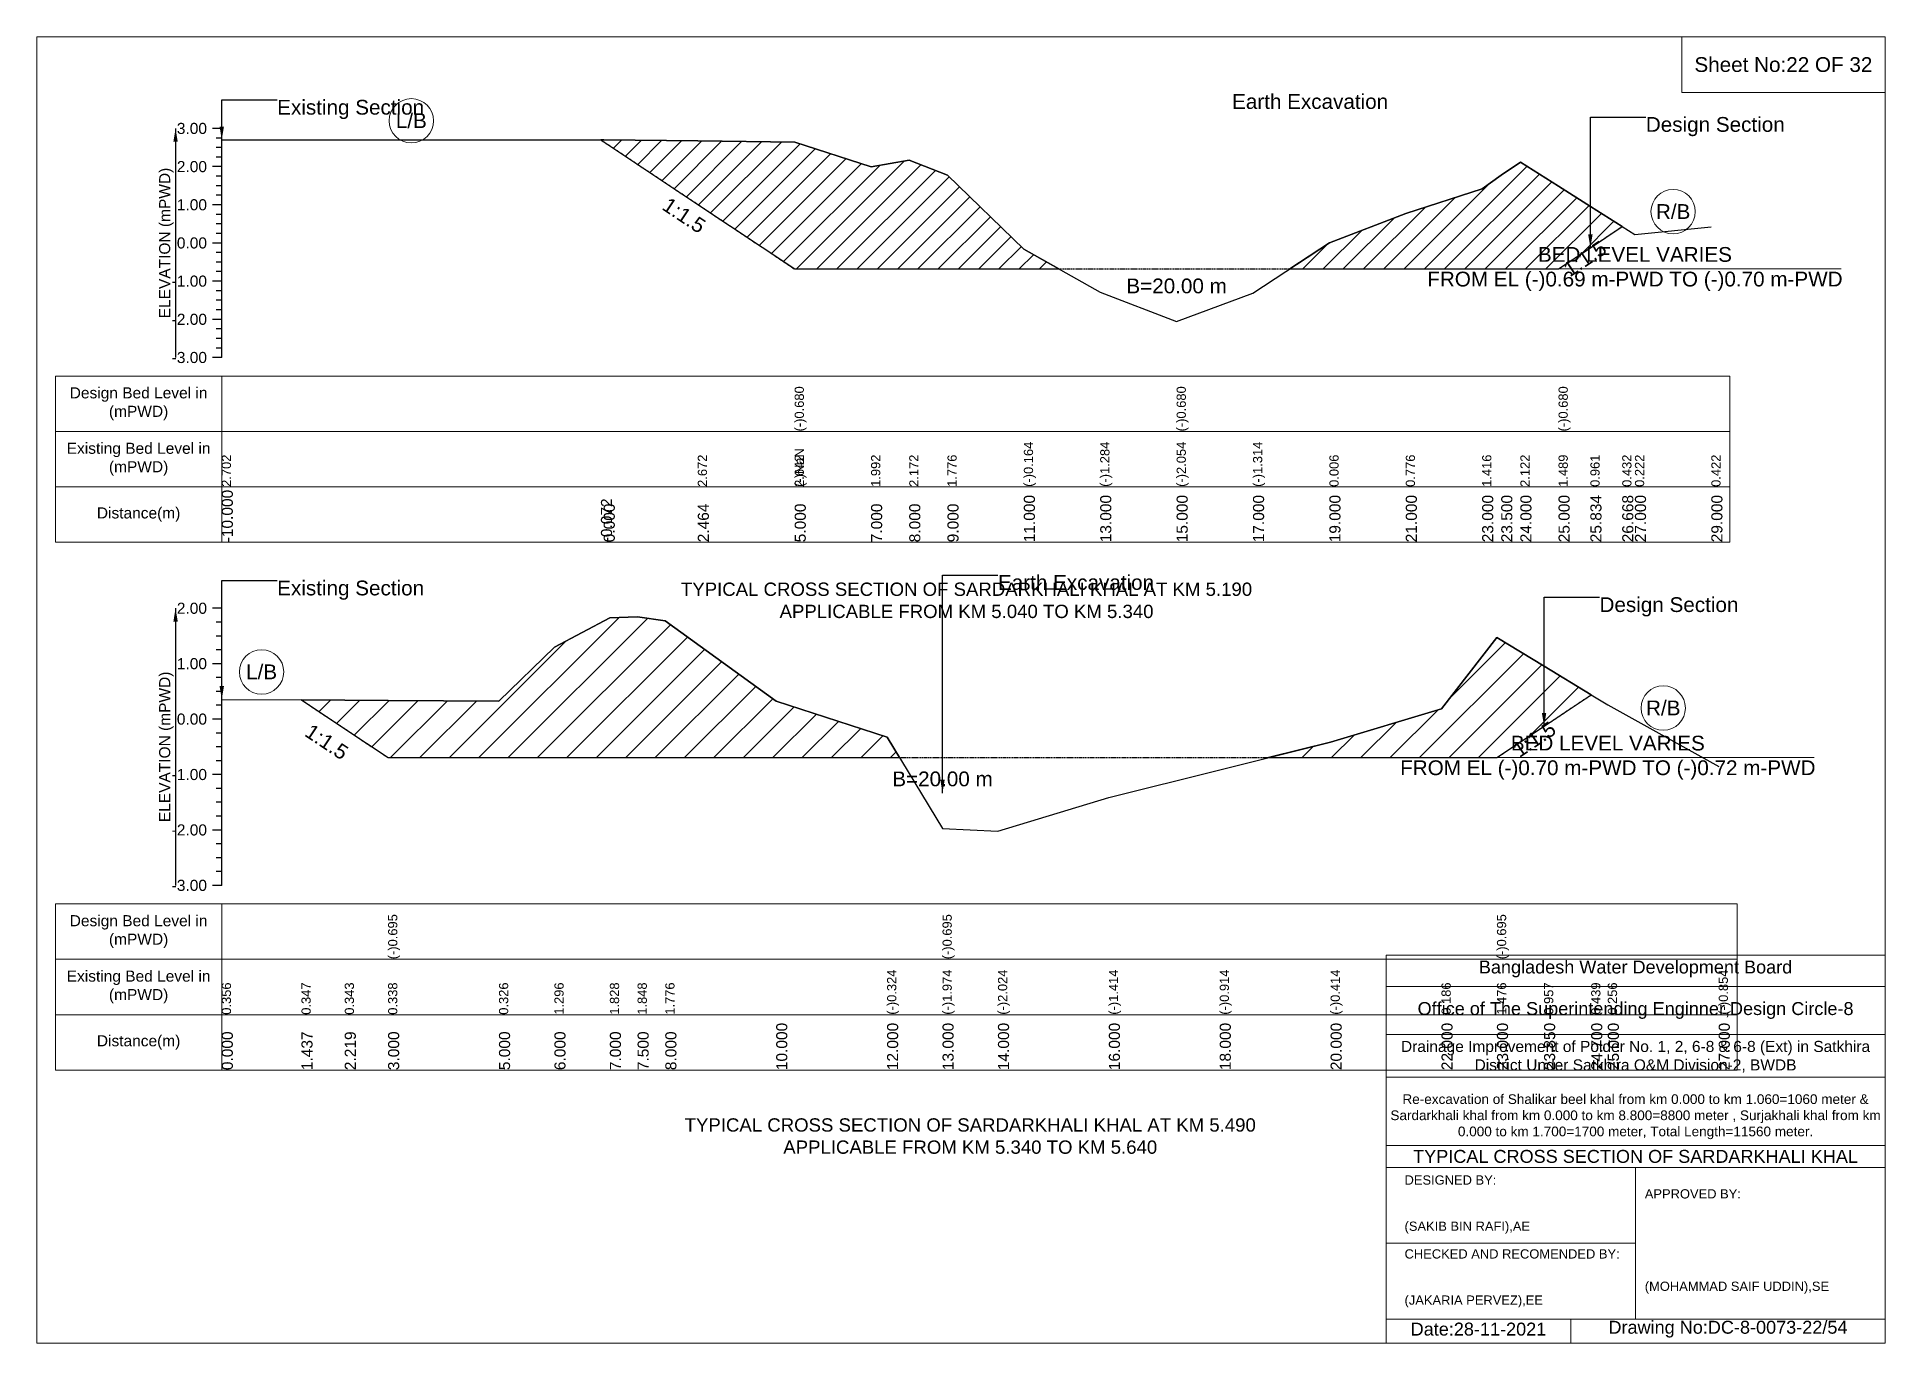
# Model space of a CAD drawing. Header units: inches. Extents: x 93000 to 416000, y -4242 to 0.
# Drawn here: x 310000 to 316000, y -4242 to 0 of the extents above; entities that cross this region are included whole.
import ezdxf

# ---------------------------------------------------------------- set-up
doc = ezdxf.new("R2010")
doc.units = ezdxf.units.IN
doc.header["$LTSCALE"] = 7
doc.header["$MEASUREMENT"] = 0
doc.linetypes.add('DASHED', pattern=[0.75, 0.5, -0.25])
for name, color, linetype, lineweight in [('Cross section Data Border', 7, 'Continuous', 9), ('Cross Section Labels', 7, 'Continuous', 9), ('Design_Bed_Level for Xsection', 7, 'DASHED', 25), ('Existing_Bed_Level for Xsection', 7, 'Continuous', 25), ('Long Section Labels', 7, 'Continuous', 9)]:
    doc.layers.add(name, color=color, linetype=linetype, lineweight=lineweight)
doc.styles.get("Standard").update_dxf_attribs({"font": 'arial.ttf'})
doc.dimstyles.get("Standard").update_dxf_attribs({"dimtxt": 0.18, "dimasz": 0.18, "dimexe": 0.18, "dimexo": 0.0625, "dimgap": 0.09, "dimtad": 0, "dimtih": 1, "dimtoh": 1, "dimdec": 4, "dimzin": 0, "dimdsep": 46, "dimtxsty": 'Standard', "dimcen": 0.09, "dimadec": 0, "dimazin": 0, "dimtfac": 1, "dimtdec": 4, "dimtofl": 0, "dimtmove": 0, "dimatfit": 3, "dimfxl": 0, "dimtolj": 1, "dimtzin": 0, "dimarcsym": 0})

msp = doc.modelspace()

# ---------------------------------------------------------------- texts
at = {"layer": 'Cross section Data Border', "attachment_point": 5}
for s, insert, char_height in [('Sheet No:22 OF 32', (315670, -90), 48), ('Bangladesh Water Development Board', (315190, -3027), 42), ('Office of The Superintending Enginner,Design Circle-8', (315190, -3162), 42)]:
    msp.add_mtext(s, dxfattribs=dict(at, insert=insert, char_height=char_height))
at = {"layer": 'Cross section Data Border'}
for s, insert, char_height, width, attachment_point in [('Design Bed Level in (mPWD)', (310330, -1191.3), 36, 480, 5), ('Existing Bed Level in (mPWD)', (310330, -1371.3), 36, 480, 5), ('Distance(m)', (310330, -1551.3), 36, 480, 5), ('Design Bed Level in (mPWD)', (310330, -2905.7), 36, 480, 5), ('Existing Bed Level in (mPWD)', (310330, -3085.7), 36, 480, 5), ('Distance(m)', (310330, -3265.7), 36, 480, 5), ('Drainage Improvement of Polder No. 1, 2, 6-8 & 6-8 (Ext) in Satkhira District Under Satkhira O&M Division-2, BWDB', (315190, -3312), 36, 1680, 5), ('Re-excavation of Shalikar beel khal from km 0.000 to km 1.060=1060 meter & Sardarkhali khal from km 0.000 to km 8.800=8800 meter , Surjakhali khal from km 0.000 to km 1.700=1700 meter, Total Length=11560 meter.', (315190, -3507), 31.4683, 1620, 5), ('TYPICAL CROSS SECTION OF SARDARKHALI KHAL', (315190, -3636), 42, 1680, 5), ('DESIGNED BY:\\P\\P\\P(SAKIB BIN RAFI),AE', (314440, -3792), 30, 840, 4), ('APPROVED BY:\\P\\P\\P\\P\\P\\P(MOHAMMAD SAIF UDDIN),SE', (315220, -3912), 30, 840, 4), ('CHECKED AND RECOMENDED BY:\\P\\P\\P(JAKARIA PERVEZ),EE', (314440, -4032), 30, 840, 4), ('Date:28-11-2021', (314680, -4197), 42, 840, 5), ('Drawing No:DC-8-0073-22/54', (315490, -4197), 42, 1320, 5)]:
    msp.add_mtext(s, dxfattribs=dict(at, insert=insert, char_height=char_height, width=width, attachment_point=attachment_point))
at = {"layer": 'Cross Section Labels'}
for s, insert, char_height, attachment_point in [('Existing Section', (310780, -204.3), 48, 1), ('Earth Excavation', (313880, -185.7), 48, 1), ('L/B', (311215.5, -272.3), 48, 5), ('Design Section', (315223.4, -260.1), 48, 1), ('R/B', (315312, -567.4), 48, 5), ('BED LEVEL VARIES \\PFROM EL (-)0.69 m-PWD TO (-)0.70 m-PWD', (315188, -753.6), 48, 5), ('B=20.00 m', (313700, -784.6), 48, 2), ('Existing Section', (310780, -1765.7), 48, 1), ('TYPICAL CROSS SECTION OF SARDARKHALI KHAL AT KM 5.190\\PAPPLICABLE FROM KM 5.040 TO KM 5.340', (313018, -1830), 43.2, 5), ('Earth Excavation', (313120, -1747.7), 48, 1), ('Design Section', (315073, -1819.7), 48, 1), ('L/B', (310729.3, -2062.4), 48, 5), ('R/B', (315280, -2179.5), 48, 5), ('BED LEVEL VARIES \\PFROM EL (-)0.70 m-PWD TO (-)0.72 m-PWD', (315100, -2340.7), 48, 5), ('B=20.00 m', (312940, -2385.7), 48, 2), ('TYPICAL CROSS SECTION OF SARDARKHALI KHAL AT KM 5.490\\PAPPLICABLE FROM KM 5.340 TO KM 5.640', (313030, -3570), 43.2, 5)]:
    msp.add_mtext(s, dxfattribs=dict(at, insert=insert, char_height=char_height, attachment_point=attachment_point))
at = {"layer": 'Cross Section Labels', "char_height": 48, "attachment_point": 2}
for insert, rotation in [((312114.5, -559.4), 326.30993), ((315012.4, -700.1), 33.69007), ((310954.3, -2269.4), 326.30993), ((314848, -2261.2), 33.69007)]:
    msp.add_mtext('1:1.5', dxfattribs=dict(at, insert=insert, rotation=rotation))
at = {"layer": 'Existing_Bed_Level for Xsection', "char_height": 36, "attachment_point": 6}
for s, insert in [('3.00', (310552, -297.3)), ('2.00', (310552, -421.3)), ('1.00', (310552, -545.3)), ('0.00', (310552, -669.3)), ('-1.00', (310552, -793.3)), ('-2.00', (310552, -917.3)), ('-3.00', (310552, -1041.3)), ('2.00', (310552, -1855.7)), ('1.00', (310552, -2035.7)), ('0.00', (310552, -2215.7)), ('-1.00', (310552, -2395.7)), ('-2.00', (310552, -2575.7)), ('-3.00', (310552, -2755.7))]:
    msp.add_mtext(s, dxfattribs=dict(at, insert=insert))
at = {"layer": 'Existing_Bed_Level for Xsection', "char_height": 36, "attachment_point": 5, "rotation": 90}
for insert in [(310420, -669.3), (310420, -2305.7)]:
    msp.add_mtext('ELEVATION (mPWD)', dxfattribs=dict(at, insert=insert))
at = {"layer": 'Long Section Labels', "attachment_point": 1, "rotation": 90}
for s, insert, char_height in [('(-)0.680', (312460, -1281.3), 30), ('(-)0.680', (313700, -1281.3), 30), ('(-)0.680', (314940, -1281.3), 30), ('(-)0.164', (313204, -1461.3), 30), ('(-)1.284', (313452, -1461.3), 30), ('(-)2.054', (313700, -1461.3), 30), ('(-)2.054', (313700, -1461.3), 30), ('(-)1.314', (313948, -1461.3), 30), ('2.702', (310600, -1461.3), 30), ('2.702', (310600, -1461.3), 30), ('2.702', (310600, -1461.3), 30), ('2.672', (312145.5, -1461.3), 30), ('(-)NaN', (312460, -1461.3), 30), ('(-)NaN', (312460, -1461.3), 30), ('2.642', (312460, -1461.3), 30), ('2.642', (312460, -1461.3), 30), ('1.992', (312708, -1461.3), 30), ('2.172', (312832, -1461.3), 30), ('1.776', (312956, -1461.3), 30), ('1.776', (312956, -1461.3), 30), ('0.006', (314196, -1461.3), 30), ('0.776', (314444, -1461.3), 30), ('1.416', (314692, -1461.3), 30), ('2.122', (314816, -1461.3), 30), ('1.489', (314940, -1461.3), 30), ('1.489', (314940, -1461.3), 30), ('1.489', (314940, -1461.3), 30), ('0.961', (315043.4, -1461.3), 30), ('0.432', (315146.8, -1461.3), 30), ('0.222', (315188, -1461.3), 30), ('0.422', (315436, -1461.3), 30), ('-10.000', (310600, -1641.3), 36), ('11.000', (313204, -1641.3), 36), ('13.000', (313452, -1641.3), 36), ('15.000', (313700, -1641.3), 36), ('15.000', (313700, -1641.3), 36), ('15.000', (313700, -1641.3), 36), ('17.000', (313948, -1641.3), 36), ('19.000', (314196, -1641.3), 36), ('21.000', (314444, -1641.3), 36), ('23.000', (314692, -1641.3), 36), ('23.500', (314754, -1641.3), 36), ('24.000', (314816, -1641.3), 36), ('25.000', (314940, -1641.3), 36), ('25.000', (314940, -1641.3), 36), ('25.000', (314940, -1641.3), 36), ('25.834', (315043.4, -1641.3), 36), ('26.668', (315146.8, -1641.3), 36), ('27.000', (315188, -1641.3), 36), ('29.000', (315436, -1641.3), 36), ('-0.072', (311831, -1641.3), 36), ('0.000', (311840, -1641.3), 36), ('2.464', (312145.5, -1641.3), 36), ('5.000', (312460, -1641.3), 36), ('5.000', (312460, -1641.3), 36), ('5.000', (312460, -1641.3), 36), ('7.000', (312708, -1641.3), 36), ('8.000', (312832, -1641.3), 36), ('9.000', (312956, -1641.3), 36), ('(-)0.695', (311140, -2995.7), 30), ('(-)0.695', (312940, -2995.7), 30), ('(-)0.695', (314740, -2995.7), 30), ('(-)0.324', (312760, -3175.7), 30), ('(-)1.974', (312940, -3175.7), 30), ('(-)1.974', (312940, -3175.7), 30), ('(-)1.974', (312940, -3175.7), 30), ('(-)2.024', (313120, -3175.7), 30), ('(-)1.414', (313480, -3175.7), 30), ('(-)0.914', (313840, -3175.7), 30), ('(-)0.414', (314200, -3175.7), 30), ('(-)0.854', (315460, -3175.7), 30), ('0.356', (310600, -3175.7), 30), ('0.347', (310858.7, -3175.7), 30), ('0.343', (310999.3, -3175.7), 30), ('0.338', (311140, -3175.7), 30), ('0.338', (311140, -3175.7), 30), ('0.338', (311140, -3175.7), 30), ('0.326', (311500, -3175.7), 30), ('0.326', (311500, -3175.7), 30), ('1.296', (311680, -3175.7), 30), ('1.828', (311860, -3175.7), 30), ('1.848', (311950, -3175.7), 30), ('1.776', (312040, -3175.7), 30), ('0.186', (314560, -3175.7), 30), ('1.476', (314740, -3175.7), 30), ('1.476', (314740, -3175.7), 30), ('1.476', (314740, -3175.7), 30), ('0.957', (314893, -3175.7), 30), ('0.439', (315046, -3175.7), 30), ('0.256', (315100, -3175.7), 30), ('0.000', (310600, -3355.7), 36), ('1.437', (310858.7, -3355.7), 36), ('2.219', (310999.3, -3355.7), 36), ('3.000', (311140, -3355.7), 36), ('3.000', (311140, -3355.7), 36), ('3.000', (311140, -3355.7), 36), ('5.000', (311500, -3355.7), 36), ('6.000', (311680, -3355.7), 36), ('7.000', (311860, -3355.7), 36), ('7.500', (311950, -3355.7), 36), ('8.000', (312040, -3355.7), 36), ('10.000', (312400, -3355.7), 36), ('12.000', (312760, -3355.7), 36), ('13.000', (312940, -3355.7), 36), ('13.000', (312940, -3355.7), 36), ('13.000', (312940, -3355.7), 36), ('14.000', (313120, -3355.7), 36), ('16.000', (313480, -3355.7), 36), ('18.000', (313840, -3355.7), 36), ('20.000', (314200, -3355.7), 36), ('22.000', (314560, -3355.7), 36), ('23.000', (314740, -3355.7), 36), ('23.000', (314740, -3355.7), 36), ('23.000', (314740, -3355.7), 36), ('23.850', (314893, -3355.7), 36), ('24.700', (315046, -3355.7), 36), ('25.000', (315100, -3355.7), 36), ('27.000', (315460, -3355.7), 36)]:
    msp.add_mtext(s, dxfattribs=dict(at, insert=insert, char_height=char_height))

# ---------------------------------------------------------------- hatches: boundary and pattern name
at = {"layer": 'Existing_Bed_Level for Xsection'}
h = msp.add_hatch(dxfattribs=at)
h.set_pattern_fill('ANSI31', color=256, scale=372, style=0)
h.paths.add_polyline_path([(311831, -334.3), (311840, -340.2), (312145.5, -543.9), (312460, -753.6), (312708, -753.6), (312832, -753.6), (312956, -753.6), (313204, -753.6), (313318.1, -753.6), (313204, -689.6), (312956, -449.1), (312832, -400), (312708, -422.3), (312460, -341.7), (312145.5, -337.9), (311840, -334.3)])
h = msp.add_hatch(dxfattribs=at)
h.set_pattern_fill('ANSI31', color=256, scale=372, style=0)
h.paths.add_polyline_path([(314067.2, -753.6), (314196, -753.6), (314444, -753.6), (314692, -753.6), (314754, -753.6), (314816, -753.6), (314940, -753.6), (315043.4, -684.6), (315146.8, -615.7), (315043.4, -550.2), (314940, -484.7), (314816, -406.2), (314754, -449.1), (314692, -493.7), (314444, -573.1), (314196, -668.6)])
h = msp.add_hatch(dxfattribs=at)
h.set_pattern_fill('ANSI31', color=256, scale=540, style=0)
h.paths.add_polyline_path([(310858.7, -2153.2), (310999.3, -2246.9), (311140, -2340.7), (311500, -2340.7), (311680, -2340.7), (311860, -2340.7), (311950, -2340.7), (312040, -2340.7), (312400, -2340.7), (312760, -2340.7), (312800.4, -2340.7), (312760, -2274), (312400, -2157), (312040, -1896), (311950, -1883), (311860, -1886.6), (311680, -1982.4), (311500, -2157), (311140, -2154.8), (310999.3, -2154)])
h = msp.add_hatch(dxfattribs=at)
h.set_pattern_fill('ANSI31', color=256, scale=540, style=0)
h.paths.add_polyline_path([(313998, -2340.7), (314200, -2340.7), (314560, -2340.7), (314740, -2340.7), (314893, -2238.7), (315046, -2136.7), (314893, -2043.3), (314740, -1950), (314560, -2182.2), (314200, -2290.2)])

# ---------------------------------------------------------------- linework, layer by layer
at = {"layer": 'Cross section Data Border'}
for points in [[(310000, 0), (316000, 0), (316000, -4242), (310000, -4242)], [(315340, 0), (316000, 0), (316000, -180), (315340, -180)], [(310060, -1101.3), (315496, -1101.3), (315496, -1641.3), (310060, -1641.3)], [(310060, -2815.7), (315520, -2815.7), (315520, -3355.7), (310060, -3355.7)]]:
    msp.add_lwpolyline(points, close=True, dxfattribs=at)
for points in [[(310600, -1101.3), (310600, -1641.3)], [(310060, -1281.3), (315496, -1281.3)], [(310060, -1461.3), (315496, -1461.3)], [(310600, -2815.7), (310600, -3355.7)], [(310060, -2995.7), (315520, -2995.7)], [(314380, -4242), (314380, -2982), (316000, -2982)], [(314380, -3084), (316000, -3084)], [(310060, -3175.7), (315520, -3175.7)], [(314380, -3240), (316000, -3240)], [(314380, -3378), (316000, -3378)], [(314380, -3600), (316000, -3600)], [(314380, -3672), (316000, -3672)], [(315190, -3672), (315190, -4164)], [(314380, -3918), (315190, -3918)], [(314380, -4164), (316000, -4164)], [(314980, -4164), (314980, -4242)]]:
    msp.add_lwpolyline(points, dxfattribs=at)
at = {"layer": 'Cross Section Labels'}
for points in [[(314518.2, -753.6), (315857.8, -753.6)], [(314430.2, -2340.7), (315769.8, -2340.7)]]:
    msp.add_lwpolyline(points, dxfattribs=at)
for centre in [(311215.5, -272.3), (315312, -567.4), (310729.3, -2062.4), (315280, -2179.5)]:
    msp.add_circle(centre, 72, dxfattribs=at)
at = {"layer": 'Design_Bed_Level for Xsection'}
for points in [[(311831, -334.3), (312145.5, -543.9), (312460, -753.6), (313700, -753.6), (314940, -753.6), (315043.4, -684.6), (315146.8, -615.7)], [(310858.7, -2153.2), (310999.3, -2246.9), (311140, -2340.7), (312940, -2340.7), (314740, -2340.7), (314893, -2238.7), (315046, -2136.7)]]:
    msp.add_lwpolyline(points, dxfattribs=at)
at = {"layer": 'Existing_Bed_Level for Xsection'}
for points in [[(310600, -297.3), (310570, -297.3)], [(310600, -1041.3), (310600, -917.3), (310600, -793.3), (310600, -669.3), (310600, -545.3), (310600, -421.3), (310600, -297.3)], [(310600, -328.3), (310582, -328.3)], [(310600, -359.3), (310582, -359.3)], [(310600, -334.3), (311831, -334.3), (311840, -334.3), (312145.5, -337.9), (312460, -341.7), (312460, -341.7), (312708, -422.3), (312832, -400), (312956, -449.1), (313204, -689.6), (313452, -828.5), (313700, -924), (313700, -924), (313948, -832.2), (314196, -668.6), (314444, -573.1), (314692, -493.7), (314754, -449.1), (314816, -406.2), (314940, -484.7), (314940, -484.7), (315043.4, -550.2), (315146.8, -615.7), (315188, -641.8), (315436, -617)], [(310600, -390.3), (310582, -390.3)], [(310600, -421.3), (310570, -421.3)], [(310600, -452.3), (310582, -452.3)], [(310600, -483.3), (310582, -483.3)], [(310600, -514.3), (310582, -514.3)], [(310600, -545.3), (310570, -545.3)], [(310600, -576.3), (310582, -576.3)], [(310600, -607.3), (310582, -607.3)], [(310600, -638.3), (310582, -638.3)], [(310600, -669.3), (310570, -669.3)], [(310600, -700.3), (310582, -700.3)], [(310600, -731.3), (310582, -731.3)], [(310600, -762.3), (310582, -762.3)], [(310600, -793.3), (310570, -793.3)], [(310600, -824.3), (310582, -824.3)], [(310600, -855.3), (310582, -855.3)], [(310600, -886.3), (310582, -886.3)], [(310600, -917.3), (310570, -917.3)], [(310600, -948.3), (310582, -948.3)], [(310600, -979.3), (310582, -979.3)], [(310600, -1010.3), (310582, -1010.3)], [(310600, -1041.3), (310570, -1041.3)], [(310600, -1855.7), (310570, -1855.7)], [(310600, -2755.7), (310600, -2575.7), (310600, -2395.7), (310600, -2215.7), (310600, -2035.7), (310600, -1855.7)], [(310600, -1900.7), (310582, -1900.7)], [(310600, -2151.6), (310858.7, -2153.2), (310999.3, -2154), (311140, -2154.8), (311140, -2154.8), (311500, -2157), (311680, -1982.4), (311860, -1886.6), (311950, -1883), (312040, -1896), (312400, -2157), (312760, -2274), (312940, -2571), (312940, -2571), (313120, -2580), (313480, -2470.2), (313840, -2380.2), (314200, -2290.2), (314560, -2182.2), (314740, -1950), (314740, -1950), (314893, -2043.3), (315046, -2136.7), (315100, -2169.6), (315460, -2369.4)], [(310600, -1945.7), (310582, -1945.7)], [(310600, -2035.7), (310570, -2035.7)], [(310600, -1990.7), (310582, -1990.7)], [(310600, -2080.7), (310582, -2080.7)], [(310600, -2125.7), (310582, -2125.7)], [(310600, -2215.7), (310570, -2215.7)], [(310600, -2170.7), (310582, -2170.7)], [(310600, -2260.7), (310582, -2260.7)], [(310600, -2305.7), (310582, -2305.7)], [(310600, -2395.7), (310570, -2395.7)], [(310600, -2350.7), (310582, -2350.7)], [(310600, -2440.7), (310582, -2440.7)], [(310600, -2485.7), (310582, -2485.7)], [(310600, -2575.7), (310570, -2575.7)], [(310600, -2530.7), (310582, -2530.7)], [(310600, -2620.7), (310582, -2620.7)], [(310600, -2665.7), (310582, -2665.7)], [(310600, -2755.7), (310570, -2755.7)], [(310600, -2710.7), (310582, -2710.7)]]:
    msp.add_lwpolyline(points, dxfattribs=at)
for points in [[(311831, -334.3), (311831, -334.3), (311840, -340.2), (312145.5, -543.9), (312460, -753.6), (312460, -753.6), (312708, -753.6), (312832, -753.6), (312956, -753.6), (313204, -753.6), (313318.1, -753.6), (313204, -689.6), (312956, -449.1), (312832, -400), (312708, -422.3), (312460, -341.7), (312460, -341.7), (312145.5, -337.9), (311840, -334.3), (311831, -334.3)], [(314067.2, -753.6), (314196, -753.6), (314444, -753.6), (314692, -753.6), (314754, -753.6), (314816, -753.6), (314940, -753.6), (314940, -753.6), (315043.4, -684.6), (315146.8, -615.7), (315146.8, -615.7), (315146.8, -615.7), (315043.4, -550.2), (314940, -484.7), (314940, -484.7), (314816, -406.2), (314754, -449.1), (314692, -493.7), (314444, -573.1), (314196, -668.6)], [(310858.7, -2153.2), (310999.3, -2246.9), (311140, -2340.7), (311140, -2340.7), (311500, -2340.7), (311680, -2340.7), (311860, -2340.7), (311950, -2340.7), (312040, -2340.7), (312400, -2340.7), (312760, -2340.7), (312800.4, -2340.7), (312760, -2274), (312400, -2157), (312040, -1896), (311950, -1883), (311860, -1886.6), (311680, -1982.4), (311500, -2157), (311140, -2154.8), (311140, -2154.8), (310999.3, -2154)], [(313998, -2340.7), (314200, -2340.7), (314560, -2340.7), (314740, -2340.7), (314740, -2340.7), (314893, -2238.7), (315046, -2136.7), (315046, -2136.7), (315046, -2136.7), (314893, -2043.3), (314740, -1950), (314740, -1950), (314560, -2182.2), (314200, -2290.2)]]:
    msp.add_lwpolyline(points, close=True, dxfattribs=at)

msp.set_redraw_order([(e.dxf.handle, doc.entitydb.next_handle()) for e in msp.query("TEXT MTEXT ATTDEF DIMENSION ARC_DIMENSION")])  # texts and dimensions are drawn at this point

# ---------------------------------------------------------------- leaders
at = {"layer": 'Cross Section Labels', "annotation_type": 0, "has_hookline": 1, "hookline_direction": 0}
for points, text_width in [([(310600, -334.3), (310600, -204.3), (310779.9, -204.3)], 467.2), ([(315043.4, -684.6), (315043.4, -260.1), (315223.3, -260.1)], 441.2), ([(310600, -2151.6), (310600, -1765.7), (310779.9, -1765.7)], 467.2), ([(312940, -2455.8), (312940, -1747.7), (313119.9, -1747.7)], 497), ([(314893, -2238.7), (314893, -1819.7), (315072.9, -1819.7)], 441.2)]:
    msp.add_leader(points, dimstyle='Standard', override={"dimasz": 43.2}, dxfattribs=dict(at, text_width=text_width))
at = {"layer": 'Existing_Bed_Level for Xsection'}
for points in [[(310450, -297.3), (310450, -1041.3)], [(310450, -1855.7), (310450, -2755.7)]]:
    msp.add_leader(points, dimstyle='Standard', override={"dimasz": 43.2}, dxfattribs=at)

doc.saveas('drawing.dxf')
